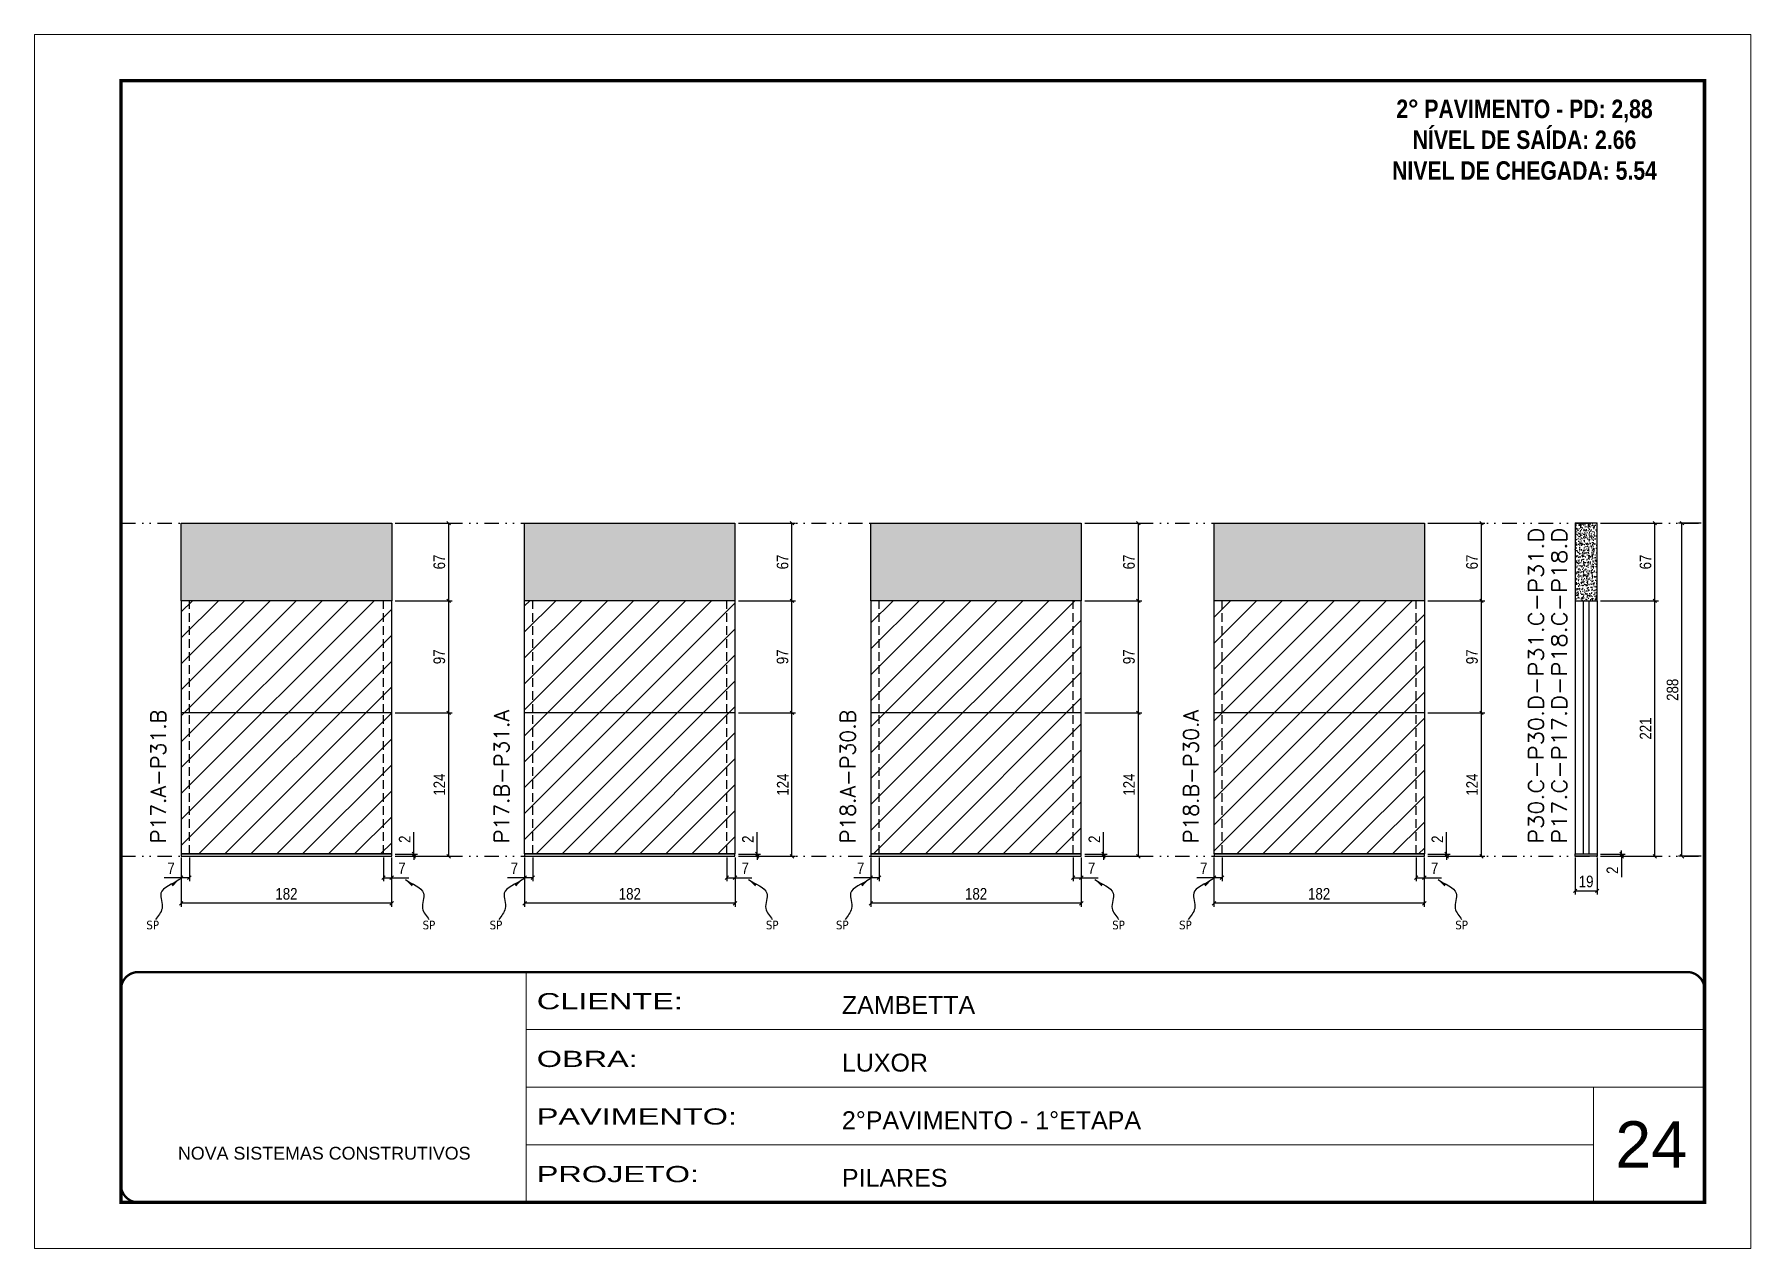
# Model space of a CAD drawing. Extents: x 14400 to 24104, y -21631 to 6985.
# Drawn here: x 19182 to 20667, y 192 to 1242 of the extents above; entities that cross this region are included whole.
import ezdxf

# ---------------------------------------------------------------- set-up
doc = ezdxf.new("R2010")
doc.units = 0
for name, pattern in [('CONTINUO', [0]), ('DASHED', [0.75, 0.5, -0.25]), ('DIVIDE2', [0.625, 0.25, -0.125, 0, -0.125, 0, -0.125]), ('HIDDEN', [0.375, 0.25, -0.125])]:
    doc.linetypes.add(name, pattern=pattern)
for name, color, linetype, lineweight in [('CARIMBO', 255, 'Continuous', 9), ('Folhas', 255, 'Continuous', 9), ('Hachura', 251, 'Continuous', 9), ('SARRAFO DE PRESSAO', 251, 'DASHED', 9), ('Texto Seção', 7, 'Continuous', 15)]:
    doc.layers.add(name, color=color, linetype=linetype, lineweight=lineweight)
for name, color, linetype in [('COTA', 241, 'Continuous'), ('NOMENCLATURA', 7, 'Continuous'), ('Nível', 160, 'Continuous'), ('Painéis', 200, 'Continuous'), ('SARR_2.2x7', 40, 'Continuous'), ('texto', 7, 'Continuous')]:
    doc.layers.add(name, color=color, linetype=linetype)
doc.styles.add('ARIAL', font='arial.ttf')
doc.styles.add('COTA TECNICA', font='techl___.ttf', dxfattribs={"height": 10})
doc.styles.add('COTA TECNICA-50', font='techl___.ttf', dxfattribs={"height": 10})
doc.styles.add('REGUA-120', font='ROMANS.shx', dxfattribs={"height": 15})
doc.styles.add('ROMANC', font='techb___.ttf', dxfattribs={"height": 2.5})
doc.styles.get("Standard").update_dxf_attribs({"font": 'arial.ttf'})
doc.styles.add('Tecnologia', font='')
doc.styles.get('Tecnologia').set_extended_font_data('Forgotten Futurist')
doc.dimstyles.new('COTA PAINEL-50', dxfattribs={"dimtxt": 10, "dimasz": 3, "dimexe": 3, "dimexo": 3, "dimgap": 3, "dimtad": 1, "dimdec": 1, "dimzin": 12, "dimdsep": 46, "dimtxsty": 'COTA TECNICA-50', "dimblk1": 'OBLIQUE', "dimblk2": 'OBLIQUE', "dimsah": 1, "dimcen": 0.9, "dimclrd": 4, "dimclre": 4, "dimclrt": 240, "dimadec": 1, "dimazin": 3, "dimtfac": 1, "dimtdec": 1, "dimtmove": 0, "dimatfit": 3, "dimfxl": 1, "dimtolj": 1, "dimtzin": 12, "dimarcsym": 0})
doc.dimstyles.new('PAINEL', dxfattribs={"dimtxt": 10, "dimasz": 3, "dimexe": 3, "dimexo": 3, "dimgap": 3, "dimtad": 1, "dimdec": 1, "dimzin": 12, "dimdsep": 46, "dimtxsty": 'COTA TECNICA', "dimblk1": 'OBLIQUE', "dimblk2": 'OBLIQUE', "dimsah": 1, "dimcen": 0.9, "dimclrd": 4, "dimclre": 4, "dimclrt": 240, "dimadec": 1, "dimazin": 3, "dimtfac": 1, "dimtdec": 1, "dimtmove": 0, "dimatfit": 3, "dimfxl": 1, "dimtolj": 1, "dimtzin": 12, "dimarcsym": 0})
doc.dimstyles.get("Standard").update_dxf_attribs({"dimtxt": 0.18, "dimasz": 0.18, "dimexe": 0.18, "dimexo": 0.0625, "dimgap": 0.09, "dimtad": 0, "dimtih": 1, "dimtoh": 1, "dimdec": 4, "dimzin": 0, "dimdsep": 46, "dimtxsty": 'Standard', "dimcen": 0.09, "dimadec": 0, "dimazin": 0, "dimtfac": 1, "dimtdec": 4, "dimtofl": 0, "dimtmove": 0, "dimatfit": 3, "dimfxl": 1, "dimtolj": 1, "dimtzin": 0, "dimarcsym": 0})

msp = doc.modelspace()

# ---------------------------------------------------------------- texts
at = {"layer": 'CARIMBO', "style": 'ARIAL'}
msp.add_text('24', height=40, dxfattribs=at).set_placement((20549.83, 262))
at = {"layer": 'NOMENCLATURA', "color": 2, "insert": (20471.29, 1185.44), "char_height": 16, "attachment_point": 2, "style": 'ROMANC'}
msp.add_mtext_dynamic_manual_height_columns('2° PAVIMENTO - PD: 2,88\\PNÍVEL DE SAÍDA: 2.66\\PNIVEL DE CHEGADA: 5.54', width=432.3511, gutter_width=1, heights=[0], dxfattribs=at)
at = {"layer": 'texto', "color": 0, "char_height": 7.5, "attachment_point": 5}
for insert in [(19284.37, 471.64), (19523.39, 471.64), (19581.38, 471.64), (19820.41, 471.64), (19881.03, 471.64), (20120.05, 471.64), (20177.87, 471.64), (20416.9, 471.64)]:
    msp.add_mtext('{\\fTahoma|b0|i0|c0|p34;\\C4;SP}', dxfattribs=dict(at, insert=insert))
at = {"layer": 'Texto Seção', "style": 'REGUA-120', "width": 1.1}
for s, p in [('P30.C-P30.D-P31.C-P31.D', (20487.82, 541.9)), ('P17.C-P17.D-P18.C-P18.D', (20507.82, 541.9))]:
    msp.add_text(s, height=13, rotation=90, dxfattribs=at).set_placement(p)
at = {"layer": 'Texto Seção', "char_height": 13, "width": 285.3299, "attachment_point": 7, "rotation": 90, "style": 'REGUA-120'}
for s, insert in [('\\pt26;P17.A-P31.B', (19295.67, 542.39)), ('\\pt26;P17.B-P31.A', (19592.69, 542.39)), ('\\pt26;P18.A-P30.B', (19892.33, 542.39)), ('\\pt26;P18.B-P30.A', (20189.18, 542.39))]:
    msp.add_mtext(s, dxfattribs=dict(at, insert=insert))

# ---------------------------------------------------------------- blocks, each defined once
blk = doc.blocks.new('9999999999')
at = {"color": 30, "linetype": 'CONTINUO'}
for p, q in [((98564.6, 34230.2), (98564.6, 34429.4)), ((98564.6, 34379.6), (99584, 34379.6)), ((98564.6, 34329.8), (99488, 34329.8)), ((99584, 34329.8), (99488, 34329.8)), ((99488, 34329.8), (99488, 34230.2)), ((98564.6, 34280), (99488, 34280))]:
    blk.add_line(p, q, dxfattribs=at)
at = {"color": 30, "linetype": 'CONTINUO', "const_width": 2}
blk.add_lwpolyline([(99584, 34230.2), (99584, 34414.4, 0.414214), (99569, 34429.4), (98229, 34429.4, 0.414214), (98214, 34414.4), (98214, 34245.2, 0.414214), (98229, 34230.2), (99584, 34230.2)], format="xyb", dxfattribs=at)
at = {"layer": 'Folhas'}
blk.add_lwpolyline([(98139, 34190.2), (99624, 34190.2), (99624, 35240.2), (98139, 35240.2)], close=True, dxfattribs=at)
at = {"layer": 'Folhas', "color": 30, "const_width": 3}
blk.add_lwpolyline([(98214, 34230.2), (99584, 34230.2), (99584, 35200.2), (98214, 35200.2)], close=True, dxfattribs=at)
at = {"color": 7, "linetype": 'Continuous', "ltscale": 5, "style": 'ARIAL'}
for s, height, p in [('ZAMBETTA', 15.48, (98837.7, 34393.1)), ('LUXOR', 15.48, (98837.7, 34343.3)), ('2°PAVIMENTO - 1°ETAPA', 15.483, (98837.7, 34293.5)), ('NOVA SISTEMAS CONSTRUTIVOS', 11.059, (98263.2, 34267.2)), ('PILARES', 15.48, (98837.7, 34243.7))]:
    blk.add_text(s, height=height, dxfattribs=at).set_placement(p)
at = {"layer": 'Folhas', "color": 7, "style": 'Tecnologia', "width": 1.5}
for s, p in [('CLIENTE:', (98573.7, 34397.2)), ('OBRA:', (98573.7, 34347.3)), ('PAVIMENTO:', (98573.7, 34297.5)), ('PROJETO:', (98573.7, 34247.7))]:
    blk.add_text(s, height=14, dxfattribs=at).set_placement(p)
blk = doc.blocks.new('_Oblique')
at = {"color": 0, "linetype": 'ByBlock', "lineweight": -2}
blk.add_line((-0.5, -0.5), (0.5, 0.5), dxfattribs=at)
blk = doc.blocks.new('*D1091')
at = {"layer": 'COTA', "color": 4, "lineweight": -2, "transparency": 16777216}
for p, q in [((19309.1, 530.1), (19309.1, 487.5)), ((19491.1, 530.1), (19491.1, 487.5)), ((19491.1, 490.5), (19309.1, 490.5))]:
    blk.add_line(p, q, dxfattribs=at)
at = {"layer": 'Defpoints', "color": 0, "transparency": 16777216}
for p in [(19309.1, 533.1), (19491.1, 533.1), (19309.1, 490.5)]:
    blk.add_point(p, dxfattribs=at)
at = {"layer": 'COTA', "color": 4, "lineweight": -2, "transparency": 16777216, "xscale": 3, "yscale": 3, "zscale": 3, "rotation": 180}
blk.add_blockref('_Oblique', (19309.1, 490.5), dxfattribs=at)
at = {"layer": 'COTA', "color": 4, "lineweight": -2, "transparency": 16777216, "xscale": 3, "yscale": 3, "zscale": 3}
blk.add_blockref('_Oblique', (19491.1, 490.5), dxfattribs=at)
at = {"layer": 'COTA', "color": 240, "transparency": 16777216, "insert": (19400.1, 498.6), "char_height": 10, "attachment_point": 5, "style": 'COTA TECNICA'}
blk.add_mtext('\\A1;182', dxfattribs=at)
blk = doc.blocks.new('*D1092')
at = {"layer": 'COTA', "color": 4, "lineweight": -2, "transparency": 16777216}
for p, q in [((19484.1, 530.1), (19484.1, 509.6)), ((19491.1, 528.1), (19491.1, 509.6)), ((19484.1, 512.6), (19491.1, 512.6)), ((19491.1, 512.6), (19505.9, 512.6))]:
    blk.add_line(p, q, dxfattribs=at)
at = {"layer": 'Defpoints', "color": 0, "transparency": 16777216}
for p in [(19484.1, 533.1), (19491.1, 531.1), (19491.1, 512.6)]:
    blk.add_point(p, dxfattribs=at)
at = {"layer": 'COTA', "color": 4, "lineweight": -2, "transparency": 16777216, "xscale": 3, "yscale": 3, "zscale": 3, "rotation": 180}
blk.add_blockref('_Oblique', (19484.1, 512.6), dxfattribs=at)
at = {"layer": 'COTA', "color": 4, "lineweight": -2, "transparency": 16777216, "xscale": 3, "yscale": 3, "zscale": 3}
blk.add_blockref('_Oblique', (19491.1, 512.6), dxfattribs=at)
at = {"layer": 'COTA', "color": 240, "transparency": 16777216, "insert": (19500, 520.7), "char_height": 10, "attachment_point": 5, "style": 'COTA TECNICA-50'}
blk.add_mtext('\\A1;7', dxfattribs=at)
blk = doc.blocks.new('*D1093')
at = {"layer": 'COTA', "color": 4, "lineweight": -2, "transparency": 16777216}
for p, q in [((19309.1, 528.1), (19309.1, 509.6)), ((19316.1, 530.1), (19316.1, 509.6)), ((19309.1, 512.6), (19294.4, 512.6)), ((19316.1, 512.6), (19309.1, 512.6))]:
    blk.add_line(p, q, dxfattribs=at)
at = {"layer": 'Defpoints', "color": 0, "transparency": 16777216}
for p in [(19309.1, 531.1), (19316.1, 533.1), (19309.1, 512.6)]:
    blk.add_point(p, dxfattribs=at)
at = {"layer": 'COTA', "color": 4, "lineweight": -2, "transparency": 16777216, "xscale": 3, "yscale": 3, "zscale": 3, "rotation": 180}
blk.add_blockref('_Oblique', (19309.1, 512.6), dxfattribs=at)
at = {"layer": 'COTA', "color": 4, "lineweight": -2, "transparency": 16777216, "xscale": 3, "yscale": 3, "zscale": 3}
blk.add_blockref('_Oblique', (19316.1, 512.6), dxfattribs=at)
at = {"layer": 'COTA', "color": 240, "transparency": 16777216, "insert": (19300.3, 520.7), "char_height": 10, "attachment_point": 5, "style": 'COTA TECNICA-50'}
blk.add_mtext('\\A1;7', dxfattribs=at)
blk = doc.blocks.new('*D1102')
at = {"layer": 'COTA', "color": 4, "linetype": 'ByBlock', "lineweight": -2, "transparency": 16777216}
for p, q in [((19494.1, 655.1), (19543.5, 655.1)), ((19540.5, 531.1), (19540.5, 655.1)), ((19494.1, 531.1), (19543.5, 531.1))]:
    blk.add_line(p, q, dxfattribs=at)
at = {"layer": 'Defpoints', "color": 0, "linetype": 'ByBlock', "transparency": 16777216}
for p in [(19491.1, 655.1), (19540.5, 655.1), (19491.1, 531.1)]:
    blk.add_point(p, dxfattribs=at)
at = {"layer": 'COTA', "color": 4, "linetype": 'ByBlock', "lineweight": -2, "transparency": 16777216, "xscale": 3, "yscale": 3, "zscale": 3}
for p, rotation in [((19540.5, 655.1), 90), ((19540.5, 531.1), 270)]:
    blk.add_blockref('_Oblique', p, dxfattribs=dict(at, rotation=rotation))
at = {"layer": 'COTA', "color": 240, "linetype": 'ByBlock', "transparency": 16777216, "insert": (19532.4, 593.1), "char_height": 10, "attachment_point": 5, "rotation": 90, "style": 'COTA TECNICA'}
blk.add_mtext('\\A1;124', dxfattribs=at)
blk = doc.blocks.new('*D1094')
at = {"layer": 'COTA', "color": 4, "lineweight": -2, "transparency": 16777216}
for p, q in [((19510.4, 533.1), (19510.4, 551.9)), ((19494.1, 533.1), (19513.4, 533.1)), ((19494.1, 531.1), (19513.4, 531.1)), ((19510.4, 531.1), (19510.4, 533.1)), ((19510.4, 531.1), (19510.4, 528.1))]:
    blk.add_line(p, q, dxfattribs=at)
at = {"layer": 'Defpoints', "color": 0, "transparency": 16777216}
for p in [(19491.1, 533.1), (19491.1, 531.1), (19510.4, 531.1)]:
    blk.add_point(p, dxfattribs=at)
at = {"layer": 'COTA', "color": 4, "lineweight": -2, "transparency": 16777216, "xscale": 3, "yscale": 3, "zscale": 3}
for p, rotation in [((19510.4, 533.1), 270), ((19510.4, 531.1), 90)]:
    blk.add_blockref('_Oblique', p, dxfattribs=dict(at, rotation=rotation))
at = {"layer": 'COTA', "color": 240, "transparency": 16777216, "insert": (19502.4, 545.9), "char_height": 10, "attachment_point": 5, "rotation": 90, "style": 'COTA TECNICA-50'}
blk.add_mtext('\\A1;2', dxfattribs=at)
blk = doc.blocks.new('*D1103')
at = {"layer": 'COTA', "color": 4, "linetype": 'ByBlock', "lineweight": -2, "transparency": 16777216}
for p, q in [((19494.1, 655.1), (19543.5, 655.1)), ((19540.5, 531.1), (19540.5, 655.1)), ((19494.1, 531.1), (19543.5, 531.1))]:
    blk.add_line(p, q, dxfattribs=at)
at = {"layer": 'Defpoints', "color": 0, "linetype": 'ByBlock', "transparency": 16777216}
for p in [(19491.1, 655.1), (19540.5, 655.1), (19491.1, 531.1)]:
    blk.add_point(p, dxfattribs=at)
at = {"layer": 'COTA', "color": 4, "linetype": 'ByBlock', "lineweight": -2, "transparency": 16777216, "xscale": 3, "yscale": 3, "zscale": 3}
for p, rotation in [((19540.5, 655.1), 90), ((19540.5, 531.1), 270)]:
    blk.add_blockref('_Oblique', p, dxfattribs=dict(at, rotation=rotation))
at = {"layer": 'COTA', "color": 240, "linetype": 'ByBlock', "transparency": 16777216, "insert": (19532.4, 593.1), "char_height": 10, "attachment_point": 5, "rotation": 90, "style": 'COTA TECNICA'}
blk.add_mtext('\\A1;124', dxfattribs=at)
blk = doc.blocks.new('*D1104')
at = {"layer": 'COTA', "color": 4, "lineweight": -2, "transparency": 16777216}
for p, q in [((19494.1, 752.1), (19543.5, 752.1)), ((19540.5, 655.1), (19540.5, 752.1)), ((19494.1, 655.1), (19543.5, 655.1))]:
    blk.add_line(p, q, dxfattribs=at)
at = {"layer": 'Defpoints', "color": 0, "transparency": 16777216}
for p in [(19491.1, 752.1), (19540.5, 752.1), (19491.1, 655.1)]:
    blk.add_point(p, dxfattribs=at)
at = {"layer": 'COTA', "color": 4, "lineweight": -2, "transparency": 16777216, "xscale": 3, "yscale": 3, "zscale": 3}
for p, rotation in [((19540.5, 752.1), 90), ((19540.5, 655.1), 270)]:
    blk.add_blockref('_Oblique', p, dxfattribs=dict(at, rotation=rotation))
at = {"layer": 'COTA', "color": 240, "transparency": 16777216, "insert": (19532.4, 703.6), "char_height": 10, "attachment_point": 5, "rotation": 90, "style": 'COTA TECNICA'}
blk.add_mtext('\\A1;97', dxfattribs=at)
blk = doc.blocks.new('*D1095')
at = {"layer": 'COTA', "color": 4, "lineweight": -2, "transparency": 16777216}
for p, q in [((19606.2, 530.1), (19606.2, 487.5)), ((19788.2, 530.1), (19788.2, 487.5)), ((19788.2, 490.5), (19606.2, 490.5))]:
    blk.add_line(p, q, dxfattribs=at)
at = {"layer": 'Defpoints', "color": 0, "transparency": 16777216}
for p in [(19606.2, 533.1), (19788.2, 533.1), (19606.2, 490.5)]:
    blk.add_point(p, dxfattribs=at)
at = {"layer": 'COTA', "color": 4, "lineweight": -2, "transparency": 16777216, "xscale": 3, "yscale": 3, "zscale": 3, "rotation": 180}
blk.add_blockref('_Oblique', (19606.2, 490.5), dxfattribs=at)
at = {"layer": 'COTA', "color": 4, "lineweight": -2, "transparency": 16777216, "xscale": 3, "yscale": 3, "zscale": 3}
blk.add_blockref('_Oblique', (19788.2, 490.5), dxfattribs=at)
at = {"layer": 'COTA', "color": 240, "transparency": 16777216, "insert": (19697.2, 498.6), "char_height": 10, "attachment_point": 5, "style": 'COTA TECNICA'}
blk.add_mtext('\\A1;182', dxfattribs=at)
blk = doc.blocks.new('*D1096')
at = {"layer": 'COTA', "color": 4, "lineweight": -2, "transparency": 16777216}
for p, q in [((19781.2, 530.1), (19781.2, 509.6)), ((19788.2, 528.1), (19788.2, 509.6)), ((19781.2, 512.6), (19788.2, 512.6)), ((19788.2, 512.6), (19802.9, 512.6))]:
    blk.add_line(p, q, dxfattribs=at)
at = {"layer": 'Defpoints', "color": 0, "transparency": 16777216}
for p in [(19781.2, 533.1), (19788.2, 531.1), (19788.2, 512.6)]:
    blk.add_point(p, dxfattribs=at)
at = {"layer": 'COTA', "color": 4, "lineweight": -2, "transparency": 16777216, "xscale": 3, "yscale": 3, "zscale": 3, "rotation": 180}
blk.add_blockref('_Oblique', (19781.2, 512.6), dxfattribs=at)
at = {"layer": 'COTA', "color": 4, "lineweight": -2, "transparency": 16777216, "xscale": 3, "yscale": 3, "zscale": 3}
blk.add_blockref('_Oblique', (19788.2, 512.6), dxfattribs=at)
at = {"layer": 'COTA', "color": 240, "transparency": 16777216, "insert": (19797, 520.7), "char_height": 10, "attachment_point": 5, "style": 'COTA TECNICA-50'}
blk.add_mtext('\\A1;7', dxfattribs=at)
blk = doc.blocks.new('*D1097')
at = {"layer": 'COTA', "color": 4, "lineweight": -2, "transparency": 16777216}
for p, q in [((19606.2, 528.1), (19606.2, 509.6)), ((19613.2, 530.1), (19613.2, 509.6)), ((19606.2, 512.6), (19591.4, 512.6)), ((19613.2, 512.6), (19606.2, 512.6))]:
    blk.add_line(p, q, dxfattribs=at)
at = {"layer": 'Defpoints', "color": 0, "transparency": 16777216}
for p in [(19606.2, 531.1), (19613.2, 533.1), (19606.2, 512.6)]:
    blk.add_point(p, dxfattribs=at)
at = {"layer": 'COTA', "color": 4, "lineweight": -2, "transparency": 16777216, "xscale": 3, "yscale": 3, "zscale": 3, "rotation": 180}
blk.add_blockref('_Oblique', (19606.2, 512.6), dxfattribs=at)
at = {"layer": 'COTA', "color": 4, "lineweight": -2, "transparency": 16777216, "xscale": 3, "yscale": 3, "zscale": 3}
blk.add_blockref('_Oblique', (19613.2, 512.6), dxfattribs=at)
at = {"layer": 'COTA', "color": 240, "transparency": 16777216, "insert": (19597.3, 520.7), "char_height": 10, "attachment_point": 5, "style": 'COTA TECNICA-50'}
blk.add_mtext('\\A1;7', dxfattribs=at)
blk = doc.blocks.new('*D1105')
at = {"layer": 'COTA', "color": 4, "linetype": 'ByBlock', "lineweight": -2, "transparency": 16777216}
for p, q in [((19791.2, 655.1), (19840.5, 655.1)), ((19837.5, 531.1), (19837.5, 655.1)), ((19791.2, 531.1), (19840.5, 531.1))]:
    blk.add_line(p, q, dxfattribs=at)
at = {"layer": 'Defpoints', "color": 0, "linetype": 'ByBlock', "transparency": 16777216}
for p in [(19788.2, 655.1), (19837.5, 655.1), (19788.2, 531.1)]:
    blk.add_point(p, dxfattribs=at)
at = {"layer": 'COTA', "color": 4, "linetype": 'ByBlock', "lineweight": -2, "transparency": 16777216, "xscale": 3, "yscale": 3, "zscale": 3}
for p, rotation in [((19837.5, 655.1), 90), ((19837.5, 531.1), 270)]:
    blk.add_blockref('_Oblique', p, dxfattribs=dict(at, rotation=rotation))
at = {"layer": 'COTA', "color": 240, "linetype": 'ByBlock', "transparency": 16777216, "insert": (19829.5, 593.1), "char_height": 10, "attachment_point": 5, "rotation": 90, "style": 'COTA TECNICA'}
blk.add_mtext('\\A1;124', dxfattribs=at)
blk = doc.blocks.new('*D1098')
at = {"layer": 'COTA', "color": 4, "lineweight": -2, "transparency": 16777216}
for p, q in [((19807.4, 533.1), (19807.4, 551.9)), ((19791.2, 533.1), (19810.4, 533.1)), ((19791.2, 531.1), (19810.4, 531.1)), ((19807.4, 531.1), (19807.4, 533.1)), ((19807.4, 531.1), (19807.4, 528.1))]:
    blk.add_line(p, q, dxfattribs=at)
at = {"layer": 'Defpoints', "color": 0, "transparency": 16777216}
for p in [(19788.2, 533.1), (19788.2, 531.1), (19807.4, 531.1)]:
    blk.add_point(p, dxfattribs=at)
at = {"layer": 'COTA', "color": 4, "lineweight": -2, "transparency": 16777216, "xscale": 3, "yscale": 3, "zscale": 3}
for p, rotation in [((19807.4, 533.1), 270), ((19807.4, 531.1), 90)]:
    blk.add_blockref('_Oblique', p, dxfattribs=dict(at, rotation=rotation))
at = {"layer": 'COTA', "color": 240, "transparency": 16777216, "insert": (19799.4, 545.9), "char_height": 10, "attachment_point": 5, "rotation": 90, "style": 'COTA TECNICA-50'}
blk.add_mtext('\\A1;2', dxfattribs=at)
blk = doc.blocks.new('*D1106')
at = {"layer": 'COTA', "color": 4, "linetype": 'ByBlock', "lineweight": -2, "transparency": 16777216}
for p, q in [((19791.2, 655.1), (19840.5, 655.1)), ((19837.5, 531.1), (19837.5, 655.1)), ((19791.2, 531.1), (19840.5, 531.1))]:
    blk.add_line(p, q, dxfattribs=at)
at = {"layer": 'Defpoints', "color": 0, "linetype": 'ByBlock', "transparency": 16777216}
for p in [(19788.2, 655.1), (19837.5, 655.1), (19788.2, 531.1)]:
    blk.add_point(p, dxfattribs=at)
at = {"layer": 'COTA', "color": 4, "linetype": 'ByBlock', "lineweight": -2, "transparency": 16777216, "xscale": 3, "yscale": 3, "zscale": 3}
for p, rotation in [((19837.5, 655.1), 90), ((19837.5, 531.1), 270)]:
    blk.add_blockref('_Oblique', p, dxfattribs=dict(at, rotation=rotation))
at = {"layer": 'COTA', "color": 240, "linetype": 'ByBlock', "transparency": 16777216, "insert": (19829.5, 593.1), "char_height": 10, "attachment_point": 5, "rotation": 90, "style": 'COTA TECNICA'}
blk.add_mtext('\\A1;124', dxfattribs=at)
blk = doc.blocks.new('*D1107')
at = {"layer": 'COTA', "color": 4, "lineweight": -2, "transparency": 16777216}
for p, q in [((19791.2, 752.1), (19840.5, 752.1)), ((19837.5, 655.1), (19837.5, 752.1)), ((19791.2, 655.1), (19840.5, 655.1))]:
    blk.add_line(p, q, dxfattribs=at)
at = {"layer": 'Defpoints', "color": 0, "transparency": 16777216}
for p in [(19788.2, 752.1), (19837.5, 752.1), (19788.2, 655.1)]:
    blk.add_point(p, dxfattribs=at)
at = {"layer": 'COTA', "color": 4, "lineweight": -2, "transparency": 16777216, "xscale": 3, "yscale": 3, "zscale": 3}
for p, rotation in [((19837.5, 752.1), 90), ((19837.5, 655.1), 270)]:
    blk.add_blockref('_Oblique', p, dxfattribs=dict(at, rotation=rotation))
at = {"layer": 'COTA', "color": 240, "transparency": 16777216, "insert": (19829.4, 703.6), "char_height": 10, "attachment_point": 5, "rotation": 90, "style": 'COTA TECNICA'}
blk.add_mtext('\\A1;97', dxfattribs=at)
blk = doc.blocks.new('*D1099')
at = {"layer": 'COTA', "color": 4, "lineweight": -2, "transparency": 16777216}
for p, q in [((20515.1, 530.1), (20515.1, 498.2)), ((20534.1, 530.1), (20534.1, 498.2)), ((20515.1, 501.2), (20534.1, 501.2))]:
    blk.add_line(p, q, dxfattribs=at)
at = {"layer": 'Defpoints', "color": 0, "transparency": 16777216}
for p in [(20515.1, 533.1), (20534.1, 533.1), (20534.1, 501.2)]:
    blk.add_point(p, dxfattribs=at)
at = {"layer": 'COTA', "color": 4, "lineweight": -2, "transparency": 16777216, "xscale": 3, "yscale": 3, "zscale": 3, "rotation": 180}
blk.add_blockref('_Oblique', (20515.1, 501.2), dxfattribs=at)
at = {"layer": 'COTA', "color": 4, "lineweight": -2, "transparency": 16777216, "xscale": 3, "yscale": 3, "zscale": 3}
blk.add_blockref('_Oblique', (20534.1, 501.2), dxfattribs=at)
at = {"layer": 'COTA', "color": 240, "transparency": 16777216, "insert": (20524.6, 509.3), "char_height": 10, "attachment_point": 5, "style": 'COTA TECNICA'}
blk.add_mtext('\\A1;19', dxfattribs=at)
blk = doc.blocks.new('*D1100')
at = {"layer": 'COTA', "color": 4, "lineweight": -2, "transparency": 16777216}
for p, q in [((20555.3, 533.1), (20555.3, 536.1)), ((20537.1, 533.1), (20558.3, 533.1)), ((20537.1, 531.1), (20558.3, 531.1)), ((20555.3, 533.1), (20555.3, 531.1)), ((20555.3, 531.1), (20555.3, 513))]:
    blk.add_line(p, q, dxfattribs=at)
at = {"layer": 'Defpoints', "color": 0, "transparency": 16777216}
for p in [(20534.1, 533.1), (20534.1, 531.1), (20555.3, 533.1)]:
    blk.add_point(p, dxfattribs=at)
at = {"layer": 'COTA', "color": 4, "lineweight": -2, "transparency": 16777216, "xscale": 3, "yscale": 3, "zscale": 3}
for p, rotation in [((20555.3, 533.1), 270), ((20555.3, 531.1), 90)]:
    blk.add_blockref('_Oblique', p, dxfattribs=dict(at, rotation=rotation))
at = {"layer": 'COTA', "color": 240, "transparency": 16777216, "insert": (20547.3, 519.1), "char_height": 10, "attachment_point": 5, "rotation": 90, "style": 'COTA TECNICA-50'}
blk.add_mtext('\\A1;2', dxfattribs=at)
blk = doc.blocks.new('*D1101')
at = {"layer": 'COTA', "color": 4, "lineweight": -2, "transparency": 16777216}
for p, q in [((20537.1, 752.1), (20587.1, 752.1)), ((20584.1, 531.1), (20584.1, 752.1)), ((20537.1, 531.1), (20587.1, 531.1))]:
    blk.add_line(p, q, dxfattribs=at)
at = {"layer": 'Defpoints', "color": 0, "transparency": 16777216}
for p in [(20534.1, 752.1), (20584.1, 752.1), (20534.1, 531.1)]:
    blk.add_point(p, dxfattribs=at)
at = {"layer": 'COTA', "color": 4, "lineweight": -2, "transparency": 16777216, "xscale": 3, "yscale": 3, "zscale": 3}
for p, rotation in [((20584.1, 752.1), 90), ((20584.1, 531.1), 270)]:
    blk.add_blockref('_Oblique', p, dxfattribs=dict(at, rotation=rotation))
at = {"layer": 'COTA', "color": 240, "transparency": 16777216, "insert": (20576, 641.6), "char_height": 10, "attachment_point": 5, "rotation": 90, "style": 'COTA TECNICA-50'}
blk.add_mtext('\\A1;221', dxfattribs=at)
blk = doc.blocks.new('*D1108')
at = {"layer": 'COTA', "color": 4, "lineweight": -2, "transparency": 16777216}
for p, q in [((20537.1, 819.1), (20587.1, 819.1)), ((20584.1, 752.1), (20584.1, 819.1)), ((20537.1, 752.1), (20587.1, 752.1))]:
    blk.add_line(p, q, dxfattribs=at)
at = {"layer": 'Defpoints', "color": 0, "transparency": 16777216}
for p in [(20534.1, 819.1), (20584.1, 819.1), (20534.1, 752.1)]:
    blk.add_point(p, dxfattribs=at)
at = {"layer": 'COTA', "color": 4, "lineweight": -2, "transparency": 16777216, "xscale": 3, "yscale": 3, "zscale": 3}
for p, rotation in [((20584.1, 819.1), 90), ((20584.1, 752.1), 270)]:
    blk.add_blockref('_Oblique', p, dxfattribs=dict(at, rotation=rotation))
at = {"layer": 'COTA', "color": 240, "transparency": 16777216, "insert": (20576, 785.6), "char_height": 10, "attachment_point": 5, "rotation": 90, "style": 'COTA TECNICA'}
blk.add_mtext('\\A1;67', dxfattribs=at)
blk = doc.blocks.new('*D1109')
at = {"layer": 'COTA', "color": 4, "lineweight": -2, "transparency": 16777216}
for p, q in [((20202.6, 530.1), (20202.6, 487.5)), ((20384.6, 530.1), (20384.6, 487.5)), ((20384.6, 490.5), (20202.6, 490.5))]:
    blk.add_line(p, q, dxfattribs=at)
at = {"layer": 'Defpoints', "color": 0, "transparency": 16777216}
for p in [(20202.6, 533.1), (20384.6, 533.1), (20202.6, 490.5)]:
    blk.add_point(p, dxfattribs=at)
at = {"layer": 'COTA', "color": 4, "lineweight": -2, "transparency": 16777216, "xscale": 3, "yscale": 3, "zscale": 3, "rotation": 180}
blk.add_blockref('_Oblique', (20202.6, 490.5), dxfattribs=at)
at = {"layer": 'COTA', "color": 4, "lineweight": -2, "transparency": 16777216, "xscale": 3, "yscale": 3, "zscale": 3}
blk.add_blockref('_Oblique', (20384.6, 490.5), dxfattribs=at)
at = {"layer": 'COTA', "color": 240, "transparency": 16777216, "insert": (20293.6, 498.6), "char_height": 10, "attachment_point": 5, "style": 'COTA TECNICA'}
blk.add_mtext('\\A1;182', dxfattribs=at)
blk = doc.blocks.new('*D1110')
at = {"layer": 'COTA', "color": 4, "lineweight": -2, "transparency": 16777216}
for p, q in [((20377.6, 530.1), (20377.6, 509.6)), ((20384.6, 528.1), (20384.6, 509.6)), ((20377.6, 512.6), (20384.6, 512.6)), ((20384.6, 512.6), (20399.4, 512.6))]:
    blk.add_line(p, q, dxfattribs=at)
at = {"layer": 'Defpoints', "color": 0, "transparency": 16777216}
for p in [(20377.6, 533.1), (20384.6, 531.1), (20384.6, 512.6)]:
    blk.add_point(p, dxfattribs=at)
at = {"layer": 'COTA', "color": 4, "lineweight": -2, "transparency": 16777216, "xscale": 3, "yscale": 3, "zscale": 3, "rotation": 180}
blk.add_blockref('_Oblique', (20377.6, 512.6), dxfattribs=at)
at = {"layer": 'COTA', "color": 4, "lineweight": -2, "transparency": 16777216, "xscale": 3, "yscale": 3, "zscale": 3}
blk.add_blockref('_Oblique', (20384.6, 512.6), dxfattribs=at)
at = {"layer": 'COTA', "color": 240, "transparency": 16777216, "insert": (20393.5, 520.7), "char_height": 10, "attachment_point": 5, "style": 'COTA TECNICA-50'}
blk.add_mtext('\\A1;7', dxfattribs=at)
blk = doc.blocks.new('*D1111')
at = {"layer": 'COTA', "color": 4, "lineweight": -2, "transparency": 16777216}
for p, q in [((20202.6, 528.1), (20202.6, 509.6)), ((20209.6, 530.1), (20209.6, 509.6)), ((20202.6, 512.6), (20187.9, 512.6)), ((20209.6, 512.6), (20202.6, 512.6))]:
    blk.add_line(p, q, dxfattribs=at)
at = {"layer": 'Defpoints', "color": 0, "transparency": 16777216}
for p in [(20202.6, 531.1), (20209.6, 533.1), (20202.6, 512.6)]:
    blk.add_point(p, dxfattribs=at)
at = {"layer": 'COTA', "color": 4, "lineweight": -2, "transparency": 16777216, "xscale": 3, "yscale": 3, "zscale": 3, "rotation": 180}
blk.add_blockref('_Oblique', (20202.6, 512.6), dxfattribs=at)
at = {"layer": 'COTA', "color": 4, "lineweight": -2, "transparency": 16777216, "xscale": 3, "yscale": 3, "zscale": 3}
blk.add_blockref('_Oblique', (20209.6, 512.6), dxfattribs=at)
at = {"layer": 'COTA', "color": 240, "transparency": 16777216, "insert": (20193.8, 520.7), "char_height": 10, "attachment_point": 5, "style": 'COTA TECNICA-50'}
blk.add_mtext('\\A1;7', dxfattribs=at)
blk = doc.blocks.new('*D1113')
at = {"layer": 'COTA', "color": 4, "linetype": 'ByBlock', "lineweight": -2, "transparency": 16777216}
for p, q in [((20387.6, 655.1), (20437, 655.1)), ((20434, 531.1), (20434, 655.1)), ((20387.6, 531.1), (20437, 531.1))]:
    blk.add_line(p, q, dxfattribs=at)
at = {"layer": 'Defpoints', "color": 0, "linetype": 'ByBlock', "transparency": 16777216}
for p in [(20384.6, 655.1), (20434, 655.1), (20384.6, 531.1)]:
    blk.add_point(p, dxfattribs=at)
at = {"layer": 'COTA', "color": 4, "linetype": 'ByBlock', "lineweight": -2, "transparency": 16777216, "xscale": 3, "yscale": 3, "zscale": 3}
for p, rotation in [((20434, 655.1), 90), ((20434, 531.1), 270)]:
    blk.add_blockref('_Oblique', p, dxfattribs=dict(at, rotation=rotation))
at = {"layer": 'COTA', "color": 240, "linetype": 'ByBlock', "transparency": 16777216, "insert": (20425.9, 593.1), "char_height": 10, "attachment_point": 5, "rotation": 90, "style": 'COTA TECNICA'}
blk.add_mtext('\\A1;124', dxfattribs=at)
blk = doc.blocks.new('*D1112')
at = {"layer": 'COTA', "color": 4, "lineweight": -2, "transparency": 16777216}
for p, q in [((20403.9, 533.1), (20403.9, 551.9)), ((20387.6, 533.1), (20406.9, 533.1)), ((20387.6, 531.1), (20406.9, 531.1)), ((20403.9, 531.1), (20403.9, 533.1)), ((20403.9, 531.1), (20403.9, 528.1))]:
    blk.add_line(p, q, dxfattribs=at)
at = {"layer": 'Defpoints', "color": 0, "transparency": 16777216}
for p in [(20384.6, 533.1), (20384.6, 531.1), (20403.9, 531.1)]:
    blk.add_point(p, dxfattribs=at)
at = {"layer": 'COTA', "color": 4, "lineweight": -2, "transparency": 16777216, "xscale": 3, "yscale": 3, "zscale": 3}
for p, rotation in [((20403.9, 533.1), 270), ((20403.9, 531.1), 90)]:
    blk.add_blockref('_Oblique', p, dxfattribs=dict(at, rotation=rotation))
at = {"layer": 'COTA', "color": 240, "transparency": 16777216, "insert": (20395.9, 545.9), "char_height": 10, "attachment_point": 5, "rotation": 90, "style": 'COTA TECNICA-50'}
blk.add_mtext('\\A1;2', dxfattribs=at)
blk = doc.blocks.new('*D1114')
at = {"layer": 'COTA', "color": 4, "linetype": 'ByBlock', "lineweight": -2, "transparency": 16777216}
for p, q in [((20387.6, 655.1), (20437, 655.1)), ((20434, 531.1), (20434, 655.1)), ((20387.6, 531.1), (20437, 531.1))]:
    blk.add_line(p, q, dxfattribs=at)
at = {"layer": 'Defpoints', "color": 0, "linetype": 'ByBlock', "transparency": 16777216}
for p in [(20384.6, 655.1), (20434, 655.1), (20384.6, 531.1)]:
    blk.add_point(p, dxfattribs=at)
at = {"layer": 'COTA', "color": 4, "linetype": 'ByBlock', "lineweight": -2, "transparency": 16777216, "xscale": 3, "yscale": 3, "zscale": 3}
for p, rotation in [((20434, 655.1), 90), ((20434, 531.1), 270)]:
    blk.add_blockref('_Oblique', p, dxfattribs=dict(at, rotation=rotation))
at = {"layer": 'COTA', "color": 240, "linetype": 'ByBlock', "transparency": 16777216, "insert": (20425.9, 593.1), "char_height": 10, "attachment_point": 5, "rotation": 90, "style": 'COTA TECNICA'}
blk.add_mtext('\\A1;124', dxfattribs=at)
blk = doc.blocks.new('*D1115')
at = {"layer": 'COTA', "color": 4, "lineweight": -2, "transparency": 16777216}
for p, q in [((20387.6, 752.1), (20437, 752.1)), ((20434, 655.1), (20434, 752.1)), ((20387.6, 655.1), (20437, 655.1))]:
    blk.add_line(p, q, dxfattribs=at)
at = {"layer": 'Defpoints', "color": 0, "transparency": 16777216}
for p in [(20384.6, 752.1), (20434, 752.1), (20384.6, 655.1)]:
    blk.add_point(p, dxfattribs=at)
at = {"layer": 'COTA', "color": 4, "lineweight": -2, "transparency": 16777216, "xscale": 3, "yscale": 3, "zscale": 3}
for p, rotation in [((20434, 752.1), 90), ((20434, 655.1), 270)]:
    blk.add_blockref('_Oblique', p, dxfattribs=dict(at, rotation=rotation))
at = {"layer": 'COTA', "color": 240, "transparency": 16777216, "insert": (20425.9, 703.6), "char_height": 10, "attachment_point": 5, "rotation": 90, "style": 'COTA TECNICA'}
blk.add_mtext('\\A1;97', dxfattribs=at)
blk = doc.blocks.new('*D1117')
at = {"layer": 'COTA', "color": 4, "lineweight": -2, "transparency": 16777216}
for p, q in [((19905.8, 530.1), (19905.8, 487.5)), ((20087.8, 530.1), (20087.8, 487.5)), ((20087.8, 490.5), (19905.8, 490.5))]:
    blk.add_line(p, q, dxfattribs=at)
at = {"layer": 'Defpoints', "color": 0, "transparency": 16777216}
for p in [(19905.8, 533.1), (20087.8, 533.1), (19905.8, 490.5)]:
    blk.add_point(p, dxfattribs=at)
at = {"layer": 'COTA', "color": 4, "lineweight": -2, "transparency": 16777216, "xscale": 3, "yscale": 3, "zscale": 3, "rotation": 180}
blk.add_blockref('_Oblique', (19905.8, 490.5), dxfattribs=at)
at = {"layer": 'COTA', "color": 4, "lineweight": -2, "transparency": 16777216, "xscale": 3, "yscale": 3, "zscale": 3}
blk.add_blockref('_Oblique', (20087.8, 490.5), dxfattribs=at)
at = {"layer": 'COTA', "color": 240, "transparency": 16777216, "insert": (19996.8, 498.6), "char_height": 10, "attachment_point": 5, "style": 'COTA TECNICA'}
blk.add_mtext('\\A1;182', dxfattribs=at)
blk = doc.blocks.new('*D1118')
at = {"layer": 'COTA', "color": 4, "lineweight": -2, "transparency": 16777216}
for p, q in [((20080.8, 530.1), (20080.8, 509.6)), ((20087.8, 528.1), (20087.8, 509.6)), ((20080.8, 512.6), (20087.8, 512.6)), ((20087.8, 512.6), (20102.5, 512.6))]:
    blk.add_line(p, q, dxfattribs=at)
at = {"layer": 'Defpoints', "color": 0, "transparency": 16777216}
for p in [(20080.8, 533.1), (20087.8, 531.1), (20087.8, 512.6)]:
    blk.add_point(p, dxfattribs=at)
at = {"layer": 'COTA', "color": 4, "lineweight": -2, "transparency": 16777216, "xscale": 3, "yscale": 3, "zscale": 3, "rotation": 180}
blk.add_blockref('_Oblique', (20080.8, 512.6), dxfattribs=at)
at = {"layer": 'COTA', "color": 4, "lineweight": -2, "transparency": 16777216, "xscale": 3, "yscale": 3, "zscale": 3}
blk.add_blockref('_Oblique', (20087.8, 512.6), dxfattribs=at)
at = {"layer": 'COTA', "color": 240, "transparency": 16777216, "insert": (20096.7, 520.7), "char_height": 10, "attachment_point": 5, "style": 'COTA TECNICA-50'}
blk.add_mtext('\\A1;7', dxfattribs=at)
blk = doc.blocks.new('*D1119')
at = {"layer": 'COTA', "color": 4, "lineweight": -2, "transparency": 16777216}
for p, q in [((19905.8, 528.1), (19905.8, 509.6)), ((19912.8, 530.1), (19912.8, 509.6)), ((19905.8, 512.6), (19891.1, 512.6)), ((19912.8, 512.6), (19905.8, 512.6))]:
    blk.add_line(p, q, dxfattribs=at)
at = {"layer": 'Defpoints', "color": 0, "transparency": 16777216}
for p in [(19905.8, 531.1), (19912.8, 533.1), (19905.8, 512.6)]:
    blk.add_point(p, dxfattribs=at)
at = {"layer": 'COTA', "color": 4, "lineweight": -2, "transparency": 16777216, "xscale": 3, "yscale": 3, "zscale": 3, "rotation": 180}
blk.add_blockref('_Oblique', (19905.8, 512.6), dxfattribs=at)
at = {"layer": 'COTA', "color": 4, "lineweight": -2, "transparency": 16777216, "xscale": 3, "yscale": 3, "zscale": 3}
blk.add_blockref('_Oblique', (19912.8, 512.6), dxfattribs=at)
at = {"layer": 'COTA', "color": 240, "transparency": 16777216, "insert": (19896.9, 520.7), "char_height": 10, "attachment_point": 5, "style": 'COTA TECNICA-50'}
blk.add_mtext('\\A1;7', dxfattribs=at)
blk = doc.blocks.new('*D1120')
at = {"layer": 'COTA', "color": 4, "linetype": 'ByBlock', "lineweight": -2, "transparency": 16777216}
for p, q in [((20090.8, 655.1), (20140.2, 655.1)), ((20137.2, 531.1), (20137.2, 655.1)), ((20090.8, 531.1), (20140.2, 531.1))]:
    blk.add_line(p, q, dxfattribs=at)
at = {"layer": 'Defpoints', "color": 0, "linetype": 'ByBlock', "transparency": 16777216}
for p in [(20087.8, 655.1), (20137.2, 655.1), (20087.8, 531.1)]:
    blk.add_point(p, dxfattribs=at)
at = {"layer": 'COTA', "color": 4, "linetype": 'ByBlock', "lineweight": -2, "transparency": 16777216, "xscale": 3, "yscale": 3, "zscale": 3}
for p, rotation in [((20137.2, 655.1), 90), ((20137.2, 531.1), 270)]:
    blk.add_blockref('_Oblique', p, dxfattribs=dict(at, rotation=rotation))
at = {"layer": 'COTA', "color": 240, "linetype": 'ByBlock', "transparency": 16777216, "insert": (20129.1, 593.1), "char_height": 10, "attachment_point": 5, "rotation": 90, "style": 'COTA TECNICA'}
blk.add_mtext('\\A1;124', dxfattribs=at)
blk = doc.blocks.new('*D1116')
at = {"layer": 'COTA', "color": 4, "lineweight": -2, "transparency": 16777216}
for p, q in [((20107.1, 533.1), (20107.1, 551.9)), ((20090.8, 533.1), (20110.1, 533.1)), ((20090.8, 531.1), (20110.1, 531.1)), ((20107.1, 531.1), (20107.1, 533.1)), ((20107.1, 531.1), (20107.1, 528.1))]:
    blk.add_line(p, q, dxfattribs=at)
at = {"layer": 'Defpoints', "color": 0, "transparency": 16777216}
for p in [(20087.8, 533.1), (20087.8, 531.1), (20107.1, 531.1)]:
    blk.add_point(p, dxfattribs=at)
at = {"layer": 'COTA', "color": 4, "lineweight": -2, "transparency": 16777216, "xscale": 3, "yscale": 3, "zscale": 3}
for p, rotation in [((20107.1, 533.1), 270), ((20107.1, 531.1), 90)]:
    blk.add_blockref('_Oblique', p, dxfattribs=dict(at, rotation=rotation))
at = {"layer": 'COTA', "color": 240, "transparency": 16777216, "insert": (20099.1, 545.9), "char_height": 10, "attachment_point": 5, "rotation": 90, "style": 'COTA TECNICA-50'}
blk.add_mtext('\\A1;2', dxfattribs=at)
blk = doc.blocks.new('*D1121')
at = {"layer": 'COTA', "color": 4, "linetype": 'ByBlock', "lineweight": -2, "transparency": 16777216}
for p, q in [((20090.8, 655.1), (20140.2, 655.1)), ((20137.2, 531.1), (20137.2, 655.1)), ((20090.8, 531.1), (20140.2, 531.1))]:
    blk.add_line(p, q, dxfattribs=at)
at = {"layer": 'Defpoints', "color": 0, "linetype": 'ByBlock', "transparency": 16777216}
for p in [(20087.8, 655.1), (20137.2, 655.1), (20087.8, 531.1)]:
    blk.add_point(p, dxfattribs=at)
at = {"layer": 'COTA', "color": 4, "linetype": 'ByBlock', "lineweight": -2, "transparency": 16777216, "xscale": 3, "yscale": 3, "zscale": 3}
for p, rotation in [((20137.2, 655.1), 90), ((20137.2, 531.1), 270)]:
    blk.add_blockref('_Oblique', p, dxfattribs=dict(at, rotation=rotation))
at = {"layer": 'COTA', "color": 240, "linetype": 'ByBlock', "transparency": 16777216, "insert": (20129.1, 593.1), "char_height": 10, "attachment_point": 5, "rotation": 90, "style": 'COTA TECNICA'}
blk.add_mtext('\\A1;124', dxfattribs=at)
blk = doc.blocks.new('*D1122')
at = {"layer": 'COTA', "color": 4, "lineweight": -2, "transparency": 16777216}
for p, q in [((20090.8, 752.1), (20140.2, 752.1)), ((20137.2, 655.1), (20137.2, 752.1)), ((20090.8, 655.1), (20140.2, 655.1))]:
    blk.add_line(p, q, dxfattribs=at)
at = {"layer": 'Defpoints', "color": 0, "transparency": 16777216}
for p in [(20087.8, 752.1), (20137.2, 752.1), (20087.8, 655.1)]:
    blk.add_point(p, dxfattribs=at)
at = {"layer": 'COTA', "color": 4, "lineweight": -2, "transparency": 16777216, "xscale": 3, "yscale": 3, "zscale": 3}
for p, rotation in [((20137.2, 752.1), 90), ((20137.2, 655.1), 270)]:
    blk.add_blockref('_Oblique', p, dxfattribs=dict(at, rotation=rotation))
at = {"layer": 'COTA', "color": 240, "transparency": 16777216, "insert": (20129.1, 703.6), "char_height": 10, "attachment_point": 5, "rotation": 90, "style": 'COTA TECNICA'}
blk.add_mtext('\\A1;97', dxfattribs=at)
blk = doc.blocks.new('*D2021')
at = {"layer": 'COTA', "color": 4, "lineweight": -2, "transparency": 16777216}
for p, q in [((20624, 819.1), (20604.5, 819.1)), ((20607.5, 531.1), (20607.5, 819.1)), ((20624, 531.1), (20604.5, 531.1))]:
    blk.add_line(p, q, dxfattribs=at)
at = {"layer": 'Defpoints', "color": 0, "transparency": 16777216}
for p in [(20607.5, 819.1), (20627, 819.1), (20627, 531.1)]:
    blk.add_point(p, dxfattribs=at)
at = {"layer": 'COTA', "color": 4, "lineweight": -2, "transparency": 16777216, "xscale": 3, "yscale": 3, "zscale": 3}
for p, rotation in [((20607.5, 819.1), 90), ((20607.5, 531.1), 270)]:
    blk.add_blockref('_Oblique', p, dxfattribs=dict(at, rotation=rotation))
at = {"layer": 'COTA', "color": 240, "transparency": 16777216, "insert": (20599.4, 675.1), "char_height": 10, "attachment_point": 5, "rotation": 90, "style": 'COTA TECNICA'}
blk.add_mtext('\\A1;288', dxfattribs=at)
blk = doc.blocks.new('*D2022')
at = {"layer": 'COTA', "color": 4, "lineweight": -2, "transparency": 16777216}
for p, q in [((19494.1, 819.1), (19543.5, 819.1)), ((19540.5, 752.1), (19540.5, 819.1)), ((19494.1, 752.1), (19543.5, 752.1))]:
    blk.add_line(p, q, dxfattribs=at)
at = {"layer": 'Defpoints', "color": 0, "transparency": 16777216}
for p in [(19491.1, 819.1), (19540.5, 819.1), (19491.1, 752.1)]:
    blk.add_point(p, dxfattribs=at)
at = {"layer": 'COTA', "color": 4, "lineweight": -2, "transparency": 16777216, "xscale": 3, "yscale": 3, "zscale": 3}
for p, rotation in [((19540.5, 819.1), 90), ((19540.5, 752.1), 270)]:
    blk.add_blockref('_Oblique', p, dxfattribs=dict(at, rotation=rotation))
at = {"layer": 'COTA', "color": 240, "transparency": 16777216, "insert": (19532.4, 785.6), "char_height": 10, "attachment_point": 5, "rotation": 90, "style": 'COTA TECNICA'}
blk.add_mtext('\\A1;67', dxfattribs=at)
blk = doc.blocks.new('*D2023')
at = {"layer": 'COTA', "color": 4, "lineweight": -2, "transparency": 16777216}
for p, q in [((19791.2, 819.1), (19840.5, 819.1)), ((19837.5, 752.1), (19837.5, 819.1)), ((19791.2, 752.1), (19840.5, 752.1))]:
    blk.add_line(p, q, dxfattribs=at)
at = {"layer": 'Defpoints', "color": 0, "transparency": 16777216}
for p in [(19788.2, 819.1), (19837.5, 819.1), (19788.2, 752.1)]:
    blk.add_point(p, dxfattribs=at)
at = {"layer": 'COTA', "color": 4, "lineweight": -2, "transparency": 16777216, "xscale": 3, "yscale": 3, "zscale": 3}
for p, rotation in [((19837.5, 819.1), 90), ((19837.5, 752.1), 270)]:
    blk.add_blockref('_Oblique', p, dxfattribs=dict(at, rotation=rotation))
at = {"layer": 'COTA', "color": 240, "transparency": 16777216, "insert": (19829.4, 785.6), "char_height": 10, "attachment_point": 5, "rotation": 90, "style": 'COTA TECNICA'}
blk.add_mtext('\\A1;67', dxfattribs=at)
blk = doc.blocks.new('*D2024')
at = {"layer": 'COTA', "color": 4, "lineweight": -2, "transparency": 16777216}
for p, q in [((20090.8, 819.1), (20140.2, 819.1)), ((20137.2, 752.1), (20137.2, 819.1)), ((20090.8, 752.1), (20140.2, 752.1))]:
    blk.add_line(p, q, dxfattribs=at)
at = {"layer": 'Defpoints', "color": 0, "transparency": 16777216}
for p in [(20087.8, 819.1), (20137.2, 819.1), (20087.8, 752.1)]:
    blk.add_point(p, dxfattribs=at)
at = {"layer": 'COTA', "color": 4, "lineweight": -2, "transparency": 16777216, "xscale": 3, "yscale": 3, "zscale": 3}
for p, rotation in [((20137.2, 819.1), 90), ((20137.2, 752.1), 270)]:
    blk.add_blockref('_Oblique', p, dxfattribs=dict(at, rotation=rotation))
at = {"layer": 'COTA', "color": 240, "transparency": 16777216, "insert": (20129.1, 785.6), "char_height": 10, "attachment_point": 5, "rotation": 90, "style": 'COTA TECNICA'}
blk.add_mtext('\\A1;67', dxfattribs=at)
blk = doc.blocks.new('*D2025')
at = {"layer": 'COTA', "color": 4, "lineweight": -2, "transparency": 16777216}
for p, q in [((20387.6, 819.1), (20437, 819.1)), ((20434, 752.1), (20434, 819.1)), ((20387.6, 752.1), (20437, 752.1))]:
    blk.add_line(p, q, dxfattribs=at)
at = {"layer": 'Defpoints', "color": 0, "transparency": 16777216}
for p in [(20384.6, 819.1), (20434, 819.1), (20384.6, 752.1)]:
    blk.add_point(p, dxfattribs=at)
at = {"layer": 'COTA', "color": 4, "lineweight": -2, "transparency": 16777216, "xscale": 3, "yscale": 3, "zscale": 3}
for p, rotation in [((20434, 819.1), 90), ((20434, 752.1), 270)]:
    blk.add_blockref('_Oblique', p, dxfattribs=dict(at, rotation=rotation))
at = {"layer": 'COTA', "color": 240, "transparency": 16777216, "insert": (20425.9, 785.6), "char_height": 10, "attachment_point": 5, "rotation": 90, "style": 'COTA TECNICA'}
blk.add_mtext('\\A1;67', dxfattribs=at)

# ---------------------------------------------------------------- dimensions: what is measured, and where the dimension line sits
at = {"layer": 'COTA'}
for base, p1, p2, angle, dimstyle, picture, middle in [((19540.51, 819.13), (19491.15, 752.13), (19491.15, 819.13), 90, 'PAINEL', '*D2022', (19532.41, 785.63)), ((19837.53, 819.13), (19788.16, 752.13), (19788.16, 819.13), 90, 'PAINEL', '*D2023', (19829.43, 785.63)), ((20137.17, 819.13), (20087.81, 752.13), (20087.81, 819.13), 90, 'PAINEL', '*D2024', (20129.07, 785.63)), ((20434.02, 819.13), (20384.65, 752.13), (20384.65, 819.13), 90, 'PAINEL', '*D2025', (20425.91, 785.63)), ((20584.06, 819.13), (20534.07, 752.13), (20534.07, 819.13), 90, 'PAINEL', '*D1108', (20575.95, 785.63)), ((20607.51, 819.13), (20626.97, 531.13), (20626.97, 819.13), 90, 'PAINEL', '*D2021', (20599.42, 675.13)), ((19540.51, 752.13), (19491.15, 655.13), (19491.15, 752.13), 90, 'PAINEL', '*D1104', (19532.41, 703.63)), ((19837.53, 752.13), (19788.16, 655.13), (19788.16, 752.13), 90, 'PAINEL', '*D1107', (19829.43, 703.63)), ((20137.17, 752.13), (20087.81, 655.13), (20087.81, 752.13), 90, 'PAINEL', '*D1122', (20129.07, 703.63)), ((20434.02, 752.13), (20384.65, 655.13), (20384.65, 752.13), 90, 'PAINEL', '*D1115', (20425.91, 703.63)), ((20584.06, 752.13), (20534.07, 531.13), (20534.07, 752.13), 90, 'COTA PAINEL-50', '*D1101', (20576, 641.63)), ((19309.15, 512.62), (19316.15, 533.13), (19309.15, 531.13), 180, 'COTA PAINEL-50', '*D1093', (19300.28, 520.7)), ((19606.16, 512.62), (19613.16, 533.13), (19606.16, 531.13), 180, 'COTA PAINEL-50', '*D1097', (19597.3, 520.7)), ((19905.81, 512.62), (19912.81, 533.13), (19905.81, 531.13), 180, 'COTA PAINEL-50', '*D1119', (19896.94, 520.7)), ((20202.65, 512.62), (20209.65, 533.13), (20202.65, 531.13), 180, 'COTA PAINEL-50', '*D1111', (20193.78, 520.7))]:
    dim = msp.add_linear_dim(base=base, p1=p1, p2=p2, angle=angle, dimstyle=dimstyle, dxfattribs=at)
    dim.commit()
    dim.dimension.update_dxf_attribs({"geometry": picture, "text_midpoint": middle})
at = {"layer": 'COTA', "linetype": 'ByBlock'}
for p1, p2, picture, middle in [((19491.15, 531.13), (19491.15, 655.13), '*D1102', (19532.44, 593.13)), ((19491.15, 531.13), (19491.15, 655.13), '*D1103', (19532.44, 593.13)), ((19788.16, 531.13), (19788.16, 655.13), '*D1105', (19829.45, 593.13)), ((19788.16, 531.13), (19788.16, 655.13), '*D1106', (19829.45, 593.13)), ((20087.81, 531.13), (20087.81, 655.13), '*D1120', (20129.1, 593.13)), ((20087.81, 531.13), (20087.81, 655.13), '*D1121', (20129.1, 593.13)), ((20384.65, 531.13), (20384.65, 655.13), '*D1113', (20425.94, 593.13)), ((20384.65, 531.13), (20384.65, 655.13), '*D1114', (20425.94, 593.13))]:
    dim = msp.add_aligned_dim(p1=p1, p2=p2, distance=-49.37, dimstyle='PAINEL', dxfattribs=at)
    dim.commit()
    dim.dimension.update_dxf_attribs({"geometry": picture, "text_midpoint": middle})
at = {"layer": 'COTA'}
for base, p1, p2, picture, middle in [((19510.4, 531.13), (19491.15, 533.13), (19491.15, 531.13), '*D1094', (19510.4, 545.88)), ((19807.42, 531.13), (19788.16, 533.13), (19788.16, 531.13), '*D1098', (19807.42, 545.88)), ((20107.06, 531.13), (20087.81, 533.13), (20087.81, 531.13), '*D1116', (20107.06, 545.88)), ((20403.91, 531.13), (20384.65, 533.13), (20384.65, 531.13), '*D1112', (20403.91, 545.88)), ((20555.26, 533.13), (20534.07, 531.13), (20534.07, 533.13), '*D1100', (20555.26, 519.08))]:
    dim = msp.add_linear_dim(base=base, p1=p1, p2=p2, angle=90, dimstyle='COTA PAINEL-50', dxfattribs=at)
    dim.commit()
    dim.dimension.update_dxf_attribs({"geometry": picture, "text_midpoint": middle, "dimtype": 160})
for base, p1, p2, picture, middle in [((19309.15, 490.46), (19491.15, 533.13), (19309.15, 533.13), '*D1091', (19400.15, 498.55)), ((19606.16, 490.46), (19788.16, 533.13), (19606.16, 533.13), '*D1095', (19697.16, 498.55)), ((19905.81, 490.46), (20087.81, 533.13), (19905.81, 533.13), '*D1117', (19996.81, 498.55)), ((20202.65, 490.46), (20384.65, 533.13), (20202.65, 533.13), '*D1109', (20293.65, 498.55))]:
    dim = msp.add_linear_dim(base=base, p1=p1, p2=p2, angle=180, dimstyle='PAINEL', override={"dimarcsym": 2}, dxfattribs=at)
    dim.commit()
    dim.dimension.update_dxf_attribs({"geometry": picture, "text_midpoint": middle})
for base, p1, p2, picture, middle in [((19491.15, 512.62), (19484.15, 533.13), (19491.15, 531.13), '*D1092', (19500.01, 520.7)), ((19788.16, 512.62), (19781.16, 533.13), (19788.16, 531.13), '*D1096', (19797.03, 520.7)), ((20087.81, 512.62), (20080.81, 533.13), (20087.81, 531.13), '*D1118', (20096.67, 520.7)), ((20384.65, 512.62), (20377.65, 533.13), (20384.65, 531.13), '*D1110', (20393.51, 520.7))]:
    dim = msp.add_linear_dim(base=base, p1=p1, p2=p2, dimstyle='COTA PAINEL-50', dxfattribs=at)
    dim.commit()
    dim.dimension.update_dxf_attribs({"geometry": picture, "text_midpoint": middle})
dim = msp.add_linear_dim(base=(20534.07, 501.24), p1=(20515.07, 533.13), p2=(20534.07, 533.13), dimstyle='PAINEL', override={"dimarcsym": 2}, dxfattribs=at)
dim.commit()
dim.dimension.update_dxf_attribs({"geometry": '*D1099', "text_midpoint": (20524.57, 509.33)})

# ---------------------------------------------------------------- hatches: boundary and pattern name
at = {"layer": 'COTA'}
h = msp.add_hatch(dxfattribs=at)
h.set_pattern_fill('AR-CONC', color=256, scale=0.03)
h.paths.add_polyline_path([(19491.15, 819.13), (19309.15, 819.13), (19309.15, 752.13), (19491.15, 752.13)])
h = msp.add_hatch(dxfattribs=at)
h.set_pattern_fill('AR-CONC', color=256, scale=0.03)
h.set_pattern_definition([(50, (297.0154, -1e-11), (5.4655401, -0.4781726), [0.5715, -6.2865]), (355, (297.0154, -1e-11), (-1.0573026, 5.7317054), [0.4572, -5.0292175]), (100.451445, (297.471, -0.04), (4.4082374, 5.2535326), [0.4857003, -5.3427073]), (46.1842, (297.0154, 1.524), (8.1323712, -1.2612698), [0.85725, -9.42975]), (96.635558, (297.693, 1.419), (7.122124, 7.4227837), [0.7285507, -8.0140682]), (351.18415, (297.0154, 1.524), (7.122124, 7.4227837), [0.685799, -7.543792]), (21, (297.7774, 1.143), (4.5484317, -3.0679559), [0.5715, -6.2865]), (326, (297.7774, 1.143), (1.8540609, 5.525639), [0.4572, -5.0292]), (71.451445, (298.1565, 0.8873), (6.4024926, 2.457683), [0.4857003, -5.3426981]), (37.5, (297.0154, -1e-11), (0.0926581, 2.53665117), [0, -4.96824, 0, -5.1054, 0, -5.04825]), (7.5, (297.0154, -1e-11), (2.00458988, 3.00541724), [0, -2.91084, 0, -4.85394, 0, -1.92405]), (327.5, (295.3162, -1e-11), (4.06771786, -0.17186232), [0, -1.905, 0, -5.9436, 0, -7.8867]), (317.5, (294.554, -1e-11), (4.44387544, 0.7627947), [0, -2.4765, 0, -3.94716, 0, -5.6007])])
h.paths.add_polyline_path([(19788.16, 819.13), (19606.16, 819.13), (19606.16, 752.13), (19788.16, 752.13)])
h = msp.add_hatch(dxfattribs=at)
h.set_pattern_fill('AR-CONC', color=256, scale=0.03)
h.set_pattern_definition([(50, (596.66, 0), (5.4655401, -0.4781726), [0.5715, -6.2865]), (355, (596.66, 0), (-1.0573026, 5.7317054), [0.4572, -5.0292175]), (100.451445, (597.1153, -0.04), (4.4082374, 5.2535326), [0.4857003, -5.3427073]), (46.1842, (596.66, 1.524), (8.1323712, -1.2612698), [0.85725, -9.42975]), (96.635558, (597.3375, 1.419), (7.122124, 7.4227837), [0.7285507, -8.0140682]), (351.18415, (596.66, 1.524), (7.122124, 7.4227837), [0.685799, -7.543792]), (21, (597.422, 1.143), (4.5484317, -3.0679559), [0.5715, -6.2865]), (326, (597.422, 1.143), (1.8540609, 5.525639), [0.4572, -5.0292]), (71.451445, (597.801, 0.8873), (6.4024926, 2.457683), [0.4857003, -5.3426981]), (37.5, (596.6598, 0), (0.0926581, 2.53665117), [0, -4.96824, 0, -5.1054, 0, -5.04825]), (7.5, (596.6598, 0), (2.00458988, 3.00541724), [0, -2.91084, 0, -4.85394, 0, -1.92405]), (327.5, (594.9606, 0), (4.06771786, -0.17186232), [0, -1.905, 0, -5.9436, 0, -7.8867]), (317.5, (594.1986, 0), (4.44387544, 0.7627947), [0, -2.4765, 0, -3.94716, 0, -5.6007])])
h.paths.add_polyline_path([(20087.81, 819.13), (19905.81, 819.13), (19905.81, 752.13), (20087.81, 752.13)])
h = msp.add_hatch(dxfattribs=at)
h.set_pattern_fill('AR-CONC', color=256, scale=0.03)
h.set_pattern_definition([(50, (893.504, -3e-11), (5.4655401, -0.4781726), [0.5715, -6.2865]), (355, (893.504, -3e-11), (-1.0573026, 5.7317054), [0.4572, -5.0292175]), (100.451445, (893.9594, -0.04), (4.4082374, 5.2535326), [0.4857003, -5.3427073]), (46.1842, (893.504, 1.524), (8.1323712, -1.2612698), [0.85725, -9.42975]), (96.635558, (894.182, 1.419), (7.122124, 7.4227837), [0.7285507, -8.0140682]), (351.18415, (893.504, 1.524), (7.122124, 7.4227837), [0.685799, -7.543792]), (21, (894.266, 1.143), (4.5484317, -3.0679559), [0.5715, -6.2865]), (326, (894.266, 1.143), (1.8540609, 5.525639), [0.4572, -5.0292]), (71.451445, (894.645, 0.8873), (6.4024926, 2.457683), [0.4857003, -5.3426981]), (37.5, (893.504, -3e-11), (0.0926581, 2.53665117), [0, -4.96824, 0, -5.1054, 0, -5.04825]), (7.5, (893.504, -3e-11), (2.00458988, 3.00541724), [0, -2.91084, 0, -4.85394, 0, -1.92405]), (327.5, (891.8047, -3e-11), (4.06771786, -0.17186232), [0, -1.905, 0, -5.9436, 0, -7.8867]), (317.5, (891.0427, -3e-11), (4.44387544, 0.7627947), [0, -2.4765, 0, -3.94716, 0, -5.6007])])
h.paths.add_polyline_path([(20384.65, 819.13), (20202.65, 819.13), (20202.65, 752.13), (20384.65, 752.13)])
h = msp.add_hatch(dxfattribs=at)
h.set_pattern_fill('AR-CONC', color=256, scale=0.03)
h.set_pattern_definition([(50, (1772.014, -3473.7253), (5.4655401, -0.4781726), [0.5715, -6.2865]), (355, (1772.014, -3473.7253), (-1.0573026, 5.7317054), [0.4572, -5.0292175]), (100.451445, (1772.4693, -3473.765), (4.4082374, 5.2535326), [0.4857003, -5.3427073]), (46.1842, (1772.014, -3472.201), (8.1323712, -1.2612698), [0.85725, -9.42975]), (96.635558, (1772.6916, -3472.3064), (7.122124, 7.4227837), [0.7285507, -8.0140682]), (351.18415, (1772.014, -3472.201), (7.122124, 7.4227837), [0.685799, -7.543792]), (21, (1772.776, -3472.5823), (4.5484317, -3.0679559), [0.5715, -6.2865]), (326, (1772.776, -3472.5823), (1.8540609, 5.525639), [0.4572, -5.0292]), (71.451445, (1773.155, -3472.838), (6.4024926, 2.457683), [0.4857003, -5.3426981]), (37.5, (1772.0139, -3473.7253), (0.0926581, 2.53665117), [0, -4.96824, 0, -5.1054, 0, -5.04825]), (7.5, (1772.014, -3473.7253), (2.00458988, 3.00541724), [0, -2.91084, 0, -4.85394, 0, -1.92405]), (327.5, (1770.3146, -3473.7253), (4.06771786, -0.17186232), [0, -1.905, 0, -5.9436, 0, -7.8867]), (317.5, (1769.5526, -3473.7253), (4.44387544, 0.7627947), [0, -2.4765, 0, -3.94716, 0, -5.6007])])
h.paths.add_polyline_path([(20534.07, 819.13), (20515.07, 819.13), (20515.07, 752.13), (20534.07, 752.13)])
at = {"layer": 'Hachura', "linetype": 'ByBlock'}
h = msp.add_hatch(dxfattribs=at)
h.set_pattern_fill('ANSI31', color=256, scale=5)
h.paths.add_polyline_path([(19491.15, 752.13), (19309.15, 752.13), (19309.15, 655.13), (19491.15, 655.13)])
h.paths.add_polyline_path([(19491.15, 655.13), (19309.15, 655.13), (19309.15, 533.13), (19491.15, 533.13)])
h.paths.add_polyline_path([(19788.16, 655.13), (19606.16, 655.13), (19606.16, 533.13), (19788.16, 533.13)])
h.paths.add_polyline_path([(19788.16, 752.13), (19606.16, 752.13), (19606.16, 655.13), (19788.16, 655.13)])
h.paths.add_polyline_path([(20087.81, 752.13), (19905.81, 752.13), (19905.81, 655.13), (20087.81, 655.13)])
h.paths.add_polyline_path([(20087.81, 655.13), (19905.81, 655.13), (19905.81, 533.13), (20087.81, 533.13)])
h.paths.add_polyline_path([(20384.65, 655.13), (20202.65, 655.13), (20202.65, 533.13), (20384.65, 533.13)])
h.paths.add_polyline_path([(20384.65, 752.13), (20202.65, 752.13), (20202.65, 655.13), (20384.65, 655.13)])

# ---------------------------------------------------------------- linework, layer by layer
at = {"layer": 'COTA'}
for p, q in [((19309.15, 752.13), (19309.15, 819.13)), ((19309.15, 819.13), (19491.15, 819.13)), ((19491.15, 819.13), (19491.15, 752.13)), ((19606.16, 752.13), (19606.16, 819.13)), ((19606.16, 819.13), (19788.16, 819.13)), ((19788.16, 819.13), (19788.16, 752.13)), ((19905.81, 752.13), (19905.81, 819.13)), ((19905.81, 819.13), (20087.81, 819.13)), ((20087.81, 819.13), (20087.81, 752.13)), ((20202.65, 752.13), (20202.65, 819.13)), ((20202.65, 819.13), (20384.65, 819.13)), ((20384.65, 819.13), (20384.65, 752.13))]:
    msp.add_line(p, q, dxfattribs=at)
msp.add_lwpolyline([(20515.07, 752.13), (20534.07, 752.13), (20534.07, 819.13), (20515.07, 819.13)], close=True, dxfattribs=at)
at = {"layer": 'Nível', "color": 4, "linetype": 'DIVIDE2', "ltscale": 50}
for p, q in [((19256.97, 819.13), (20626.97, 819.13)), ((19256.97, 531.13), (20626.97, 531.13))]:
    msp.add_line(p, q, dxfattribs=at)
at = {"layer": 'Painéis'}
for p, q in [((19309.15, 752.13), (19309.15, 533.13)), ((19491.15, 752.13), (19309.15, 752.13)), ((19491.15, 533.13), (19491.15, 752.13)), ((19606.16, 533.13), (19606.16, 752.13)), ((19788.16, 752.13), (19606.16, 752.13)), ((19788.16, 752.13), (19788.16, 533.13)), ((19905.81, 752.13), (19905.81, 533.13)), ((20087.81, 752.13), (19905.81, 752.13)), ((20087.81, 533.13), (20087.81, 752.13)), ((20202.65, 533.13), (20202.65, 752.13)), ((20384.65, 752.13), (20202.65, 752.13)), ((20384.65, 752.13), (20384.65, 533.13)), ((20515.07, 752.13), (20515.07, 533.13)), ((20515.07, 752.13), (20534.07, 752.13)), ((20534.07, 752.13), (20534.07, 533.13)), ((19491.15, 655.13), (19309.15, 655.13)), ((19788.16, 655.13), (19606.16, 655.13)), ((20087.81, 655.13), (19905.81, 655.13)), ((20384.65, 655.13), (20202.65, 655.13)), ((19309.15, 533.13), (19491.15, 533.13)), ((19606.16, 533.13), (19788.16, 533.13)), ((19905.81, 533.13), (20087.81, 533.13)), ((20202.65, 533.13), (20384.65, 533.13)), ((20515.07, 533.13), (20534.07, 533.13)), ((20515.07, 531.13), (20515.07, 533.13)), ((20534.07, 531.13), (20515.07, 531.13)), ((20534.07, 533.13), (20534.07, 531.13))]:
    msp.add_line(p, q, dxfattribs=at)
for points in [[(19491.15, 533.13), (19309.15, 533.13), (19309.15, 531.13), (19491.15, 531.13)], [(19788.16, 533.13), (19606.16, 533.13), (19606.16, 531.13), (19788.16, 531.13)], [(20087.81, 533.13), (19905.81, 533.13), (19905.81, 531.13), (20087.81, 531.13)], [(20384.65, 533.13), (20202.65, 533.13), (20202.65, 531.13), (20384.65, 531.13)]]:
    msp.add_lwpolyline(points, close=True, dxfattribs=at)
at = {"layer": 'SARR_2.2x7', "linetype": 'HIDDEN', "ltscale": 30}
for p, q in [((19316.15, 655.13), (19316.15, 752.13)), ((19484.15, 655.13), (19484.15, 752.13)), ((19613.16, 655.13), (19613.16, 752.13)), ((19781.16, 655.13), (19781.16, 752.13)), ((19912.81, 655.13), (19912.81, 752.13)), ((20080.81, 655.13), (20080.81, 752.13)), ((20209.65, 655.13), (20209.65, 752.13)), ((20377.65, 655.13), (20377.65, 752.13)), ((19316.15, 533.13), (19316.15, 655.13)), ((19484.15, 533.13), (19484.15, 655.13)), ((19613.16, 533.13), (19613.16, 655.13)), ((19781.16, 533.13), (19781.16, 655.13)), ((19912.81, 533.13), (19912.81, 655.13)), ((20080.81, 533.13), (20080.81, 655.13)), ((20209.65, 533.13), (20209.65, 655.13)), ((20377.65, 533.13), (20377.65, 655.13))]:
    msp.add_line(p, q, dxfattribs=at)
at = {"layer": 'SARR_2.2x7'}
for p, q in [((20522.07, 752.13), (20522.07, 533.13)), ((20527.07, 752.13), (20527.07, 533.13))]:
    msp.add_line(p, q, dxfattribs=at)

# ---------------------------------------------------------------- block references
at = {"layer": 'SARRAFO DE PRESSAO', "color": 6, "linetype": 'ByBlock'}
msp.add_blockref('9999999999', (-78957.01, -33998.35), dxfattribs=at)

msp.set_redraw_order([(e.dxf.handle, doc.entitydb.next_handle()) for e in msp.query("TEXT MTEXT ATTDEF DIMENSION ARC_DIMENSION")])  # texts and dimensions are drawn at this point

# ---------------------------------------------------------------- leaders
at = {"layer": 'COTA', "path_type": 1}
for points in [[(19307.32, 510.95), (19291.53, 499.12), (19292.46, 486.11), (19286.9, 476.33)], [(19502.97, 510.95), (19518.76, 499.12), (19517.83, 486.11), (19523.39, 476.33)], [(19604.33, 510.95), (19588.55, 499.12), (19589.47, 486.11), (19583.92, 476.33)], [(19799.99, 510.95), (19815.77, 499.12), (19814.85, 486.11), (19820.4, 476.33)], [(19903.98, 510.95), (19888.19, 499.12), (19889.12, 486.11), (19883.56, 476.33)], [(20099.63, 510.95), (20115.42, 499.12), (20114.49, 486.11), (20120.05, 476.33)], [(20200.82, 510.95), (20185.04, 499.12), (20185.96, 486.11), (20180.41, 476.33)], [(20396.48, 510.95), (20412.26, 499.12), (20411.34, 486.11), (20416.89, 476.33)]]:
    msp.add_leader(points, dimstyle='Standard', override={"dimasz": 8}, dxfattribs=at)

doc.saveas('drawing.dxf')
